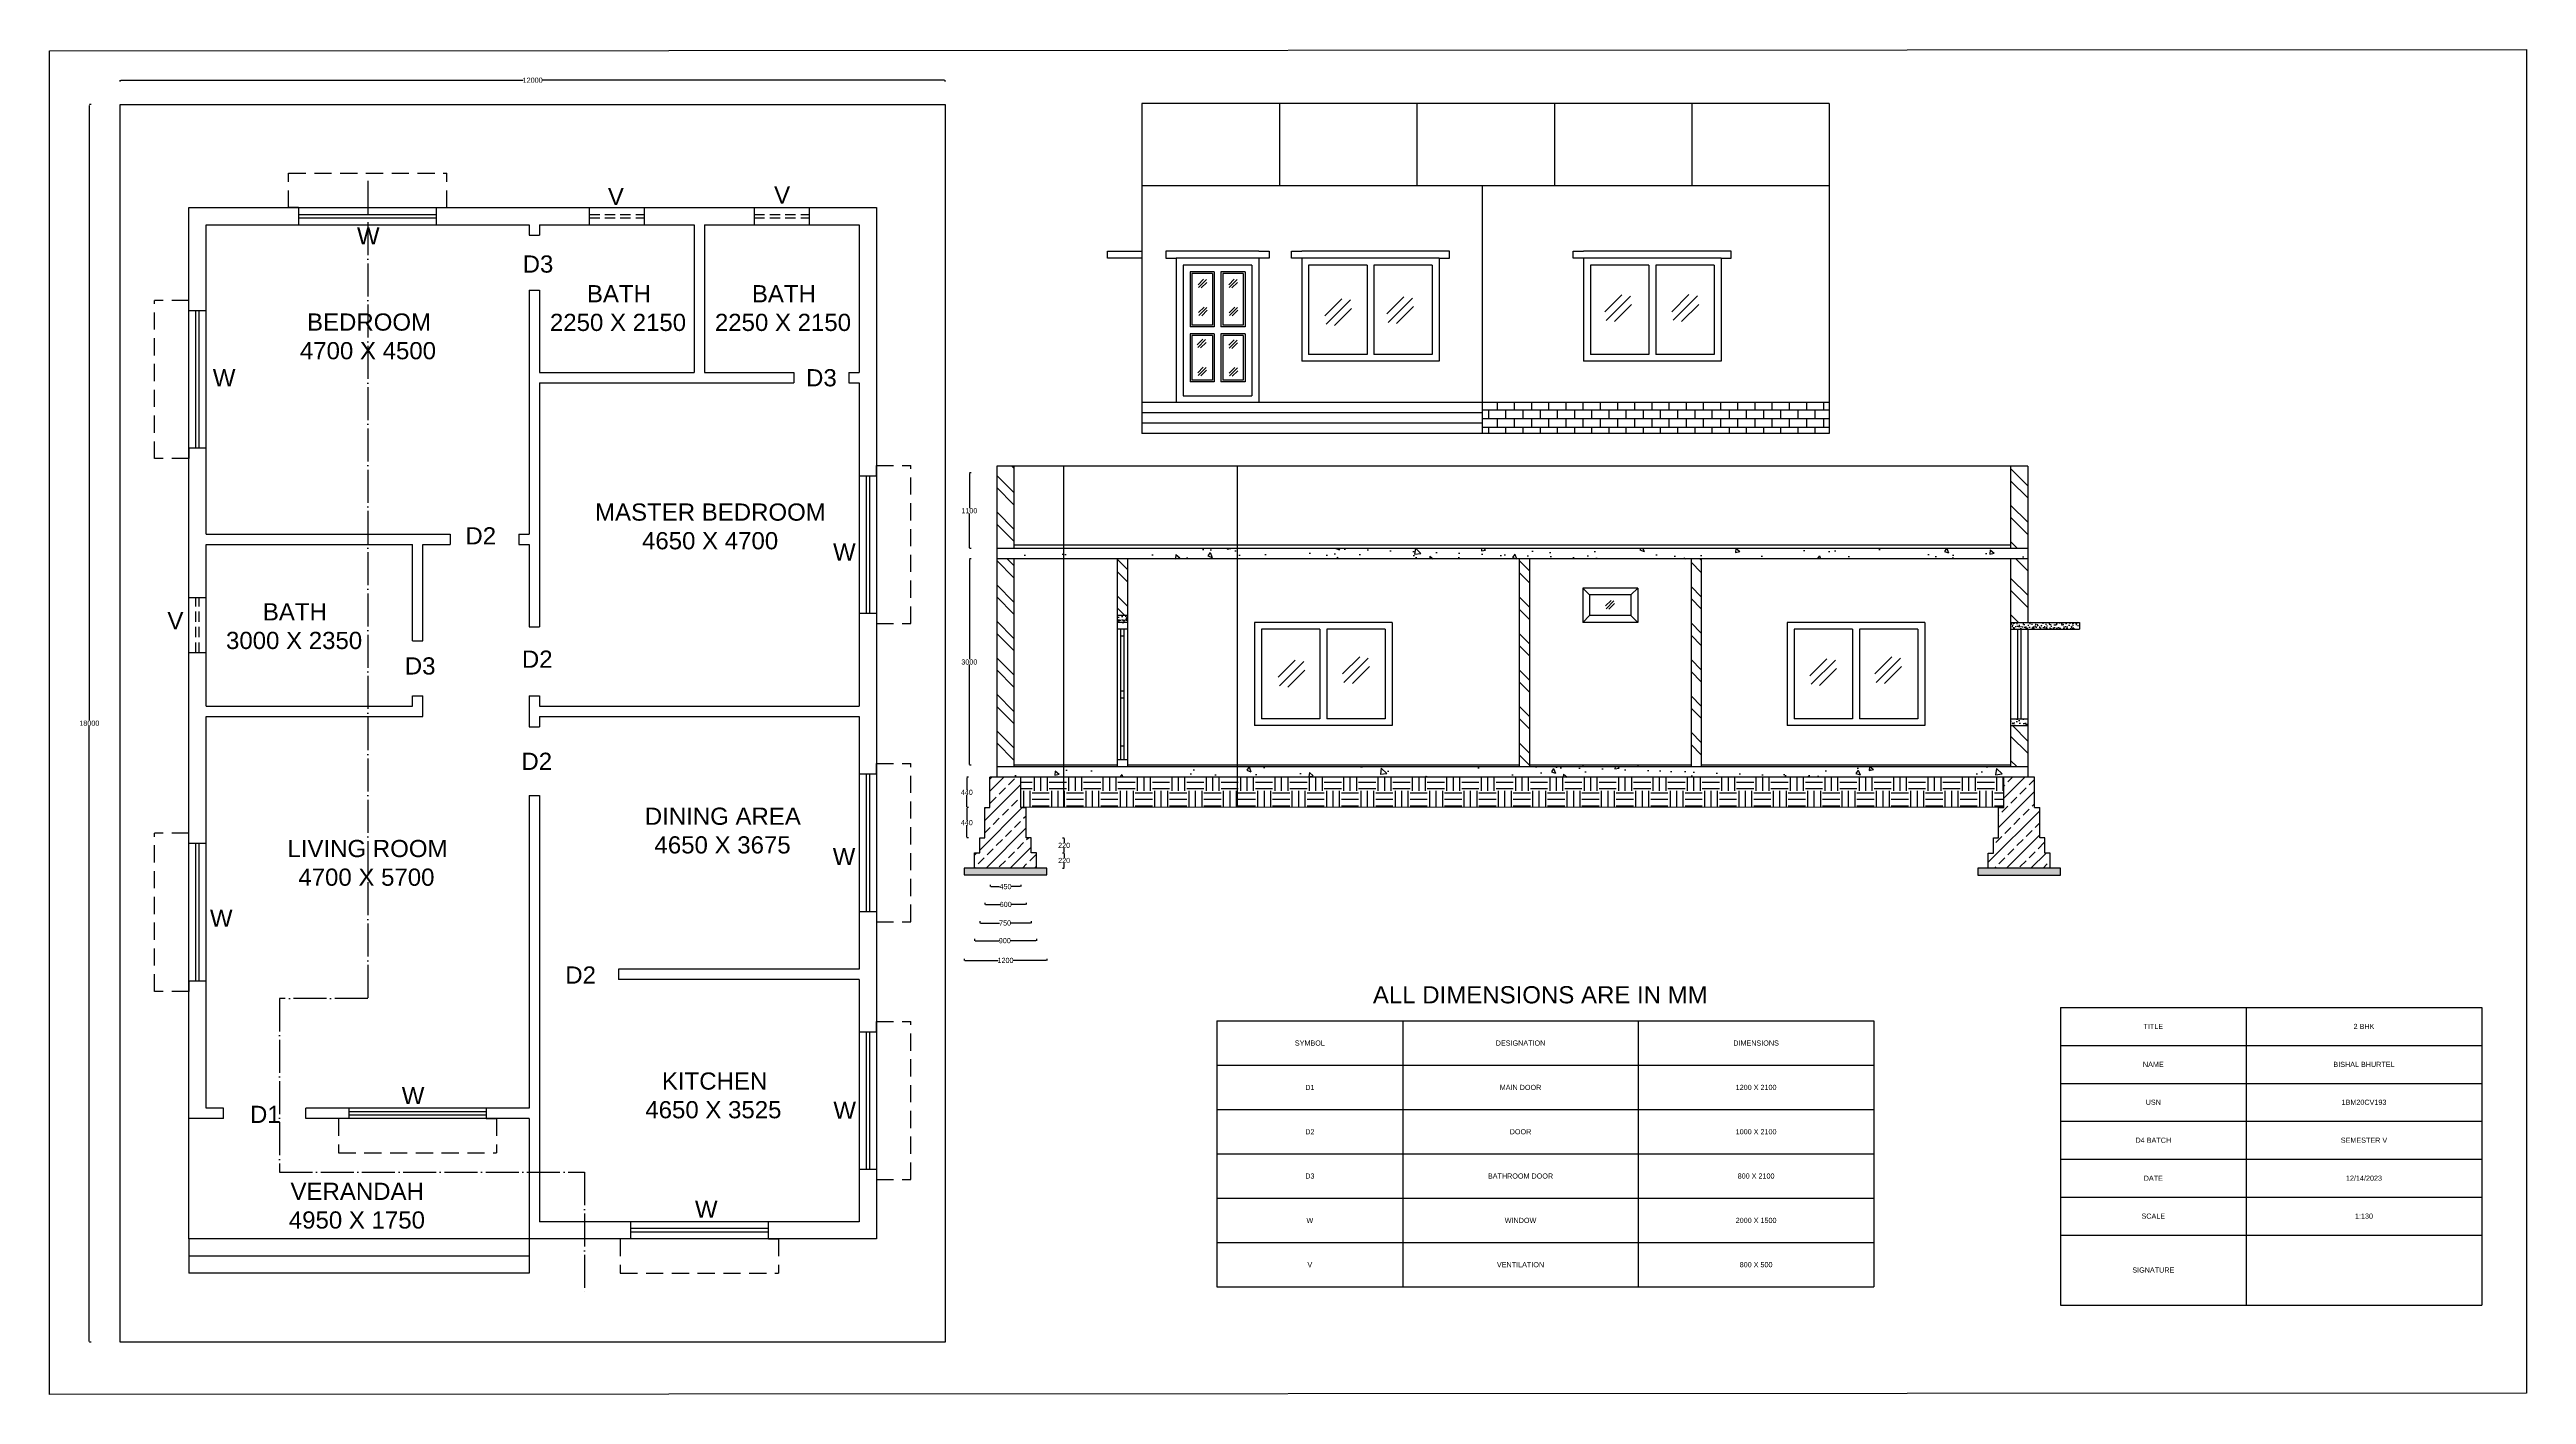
# Model space of a CAD drawing. Header units: inches. Extents: x 448145 to 618619, y -64863 to 148507.
# Drawn here: x 511380 to 547415, y 128925 to 148485 of the extents above; entities that cross this region are included whole.
import ezdxf

# ---------------------------------------------------------------- set-up
doc = ezdxf.new("R2010")
doc.units = ezdxf.units.IN
doc.header["$MEASUREMENT"] = 0
doc.linetypes.add('ACAD_ISO04W100', pattern=[30, 24, -3, 0, -3])
doc.linetypes.add('DASHED', pattern=[0.75, 0.5, -0.25])
for name, color, linetype in [('DIM', 251, 'Continuous'), ('HATC', 250, 'Continuous'), ('TEXT', 5, 'Continuous')]:
    doc.layers.add(name, color=color, linetype=linetype)
doc.styles.add('Annotative', font='Arial.ttf', dxfattribs={"height": 75})
doc.styles.get("Standard").update_dxf_attribs({"font": 'Arial.ttf', "height": 75})
doc.dimstyles.new('Annotative', dxfattribs={"dimscale": 0, "dimtxt": 75, "dimasz": 10, "dimexe": 0.18, "dimexo": 0.0625, "dimgap": 0.09, "dimtad": 0, "dimtih": 1, "dimtoh": 1, "dimdec": 0, "dimzin": 0, "dimdsep": 46, "dimtxsty": 'Annotative', "dimcen": 0.09, "dimadec": 0, "dimazin": 0, "dimtfac": 1, "dimtdec": 0, "dimtofl": 0, "dimtmove": 0, "dimatfit": 3, "dimfxl": 0, "dimtolj": 1, "dimtzin": 0, "dimarcsym": 0})
pattern_1 = [(320, (-298294.405, -534745.04), (-9.41282, -107.5890274), [11.25, -123.75]), (265, (-298294.4, -534745.04), (112.82882, 20.8127), [9, -99]), (10.451444, (-298295.19, -534754), (103.415999, -86.776327), [9.561029, -105.171317]), (316.1842, (-298264.4, -534745.04), (-24.827892, -160.0862), [16.875, -185.625]), (6.635635, (-298266.47, -534758.38), (146.11779, -140.199292), [14.341551, -157.757064]), (261.184164, (-298264.4, -534745.04), (146.11779, -140.199292), [13.5, -148.5]), (291, (-298271.905, -534760.04), (-60.3928336, -89.536058), [11.25, -123.75]), (236, (-298271.9, -534760.04), (108.772507, -36.4973), [9, -99]), (341.451445, (-298276.94, -534767.5), (48.379673, -126.033357), [9.561029, -105.171317]), (307.5, (-298294.405, -534745.037), (49.9340781, -1.8239783), [0, -97.8, 0, -100.5, 0, -99.375]), (277.5, (-298294.405, -534745.037), (59.1617568, -39.4604306), [0, -57.3, 0, -95.55, 0, -37.875]), (237.5, (-298294.405, -534711.587), (-3.3832308, -80.0733654), [0, -37.5, 0, -117, 0, -155.25]), (227.5, (-298294.405, -534696.59), (15.0157473, -87.4779254), [0, -48.75, 0, -77.7, 0, -110.25])]
pattern_2 = [(45, (-311044.6, -547793.57), (-176.776695, 176.776695), []), (45, (-310867.82, -547793.57), (-176.776695, 176.776695), [125, -62.5])]

# ---------------------------------------------------------------- blocks, each defined once
blk = doc.blocks.new('*D443')
at = {"layer": 'Defpoints', "color": 0}
for p in [(525063, 137465), (525513, 137465), (525513, 136311)]:
    blk.add_point(p, dxfattribs=at)
at = {"layer": 'DIM', "color": 0, "lineweight": -2}
for p, q in [((525063, 136336), (525063, 136311)), ((525073, 136311), (525203, 136311)), ((525503, 136311), (525372, 136311)), ((525513, 136336), (525513, 136311))]:
    blk.add_line(p, q, dxfattribs=at)
at = {"layer": 'DIM', "color": 0}
for points in [[(525073, 136312), (525073, 136309), (525063, 136311)], [(525503, 136312), (525503, 136309), (525513, 136311)]]:
    blk.add_solid(points, dxfattribs=at)
at = {"layer": 'DIM', "color": 0, "insert": (525288, 136311), "char_height": 75, "attachment_point": 5, "style": 'Annotative'}
blk.add_mtext('\\A1;450', dxfattribs=at)
blk = doc.blocks.new('*D444')
at = {"layer": 'Defpoints', "color": 0}
for p in [(524988, 137025), (525588, 137025), (525588, 136052)]:
    blk.add_point(p, dxfattribs=at)
at = {"layer": 'DIM', "color": 0, "lineweight": -2}
for p, q in [((524988, 136077), (524988, 136052)), ((524998, 136052), (525208, 136052)), ((525578, 136052), (525374, 136052)), ((525588, 136077), (525588, 136052))]:
    blk.add_line(p, q, dxfattribs=at)
at = {"layer": 'DIM', "color": 0}
for points in [[(524998, 136054), (524998, 136051), (524988, 136052)], [(525578, 136054), (525578, 136051), (525588, 136052)]]:
    blk.add_solid(points, dxfattribs=at)
at = {"layer": 'DIM', "color": 0, "insert": (525291, 136052), "char_height": 75, "attachment_point": 5, "style": 'Annotative'}
blk.add_mtext('\\A1;600', dxfattribs=at)
blk = doc.blocks.new('*D445')
at = {"layer": 'Defpoints', "color": 0}
for p in [(524913, 136805), (525663, 136805), (525663, 135782)]:
    blk.add_point(p, dxfattribs=at)
at = {"layer": 'DIM', "color": 0, "lineweight": -2}
for p, q in [((524913, 135807), (524913, 135782)), ((524923, 135782), (525200, 135782)), ((525653, 135782), (525365, 135782)), ((525663, 135807), (525663, 135782))]:
    blk.add_line(p, q, dxfattribs=at)
at = {"layer": 'DIM', "color": 0}
for points in [[(524923, 135784), (524923, 135780), (524913, 135782)], [(525653, 135784), (525653, 135780), (525663, 135782)]]:
    blk.add_solid(points, dxfattribs=at)
at = {"layer": 'DIM', "color": 0, "insert": (525282, 135782), "char_height": 75, "attachment_point": 5, "style": 'Annotative'}
blk.add_mtext('\\A1;750', dxfattribs=at)
blk = doc.blocks.new('*D446')
at = {"layer": 'Defpoints', "color": 0}
for p in [(524838, 136585), (525738, 136585), (525738, 135525)]:
    blk.add_point(p, dxfattribs=at)
at = {"layer": 'DIM', "color": 0, "lineweight": -2}
for p, q in [((524838, 135550), (524838, 135525)), ((524848, 135525), (525195, 135525)), ((525728, 135525), (525361, 135525)), ((525738, 135550), (525738, 135525))]:
    blk.add_line(p, q, dxfattribs=at)
at = {"layer": 'DIM', "color": 0}
for points in [[(524848, 135527), (524848, 135524), (524838, 135525)], [(525728, 135527), (525728, 135524), (525738, 135525)]]:
    blk.add_solid(points, dxfattribs=at)
at = {"layer": 'DIM', "color": 0, "insert": (525278, 135525), "char_height": 75, "attachment_point": 5, "style": 'Annotative'}
blk.add_mtext('\\A1;900', dxfattribs=at)
blk = doc.blocks.new('*D447')
at = {"layer": 'Defpoints', "color": 0}
for p in [(524688, 136485), (525888, 136485), (525888, 135238)]:
    blk.add_point(p, dxfattribs=at)
at = {"layer": 'DIM', "color": 0, "lineweight": -2}
for p, q in [((524688, 135263), (524688, 135237)), ((524698, 135238), (525179, 135238)), ((525878, 135238), (525396, 135238)), ((525888, 135263), (525888, 135237))]:
    blk.add_line(p, q, dxfattribs=at)
at = {"layer": 'DIM', "color": 0}
for points in [[(524698, 135239), (524698, 135236), (524688, 135238)], [(525878, 135239), (525878, 135236), (525888, 135238)]]:
    blk.add_solid(points, dxfattribs=at)
at = {"layer": 'DIM', "color": 0, "insert": (525288, 135238), "char_height": 75, "attachment_point": 5, "style": 'Annotative'}
blk.add_mtext('\\A1;1200', dxfattribs=at)
blk = doc.blocks.new('*D448')
at = {"layer": 'Defpoints', "color": 0, "linetype": 'Continuous'}
for p in [(524762, 141078), (525396, 141078), (525396, 138078)]:
    blk.add_point(p, dxfattribs=at)
at = {"layer": 'DIM', "color": 0, "linetype": 'Continuous', "lineweight": -2}
for p, q in [((524787, 141078), (524762, 141078)), ((524762, 141068), (524762, 139617)), ((524762, 138088), (524762, 139540)), ((524787, 138078), (524762, 138078))]:
    blk.add_line(p, q, dxfattribs=at)
at = {"layer": 'DIM', "color": 0, "linetype": 'Continuous'}
for points in [[(524760, 141068), (524763, 141068), (524762, 141078)], [(524760, 138088), (524763, 138088), (524762, 138078)]]:
    blk.add_solid(points, dxfattribs=at)
at = {"layer": 'DIM', "color": 0, "linetype": 'Continuous', "insert": (524762, 139578), "char_height": 75, "attachment_point": 5, "style": 'Annotative'}
blk.add_mtext('\\A1;3000', dxfattribs=at)
blk = doc.blocks.new('*D449')
at = {"layer": 'Defpoints', "color": 0, "linetype": 'Continuous'}
for p in [(524762, 142328), (525146, 142328), (525146, 141228)]:
    blk.add_point(p, dxfattribs=at)
at = {"layer": 'DIM', "color": 0, "linetype": 'Continuous', "lineweight": -2}
for p, q in [((524787, 142328), (524762, 142328)), ((524762, 142318), (524762, 141817)), ((524762, 141238), (524762, 141740)), ((524787, 141228), (524762, 141228))]:
    blk.add_line(p, q, dxfattribs=at)
at = {"layer": 'DIM', "color": 0, "linetype": 'Continuous'}
for points in [[(524760, 142318), (524763, 142318), (524762, 142328)], [(524760, 141238), (524763, 141238), (524762, 141228)]]:
    blk.add_solid(points, dxfattribs=at)
at = {"layer": 'DIM', "color": 0, "linetype": 'Continuous', "insert": (524762, 141778), "char_height": 75, "attachment_point": 5, "style": 'Annotative'}
blk.add_mtext('\\A1;1100', dxfattribs=at)
blk = doc.blocks.new('*D450')
at = {"layer": 'Defpoints', "color": 0, "linetype": 'Continuous'}
for p in [(525047, 137903), (524725, 137461), (525047, 137461)]:
    blk.add_point(p, dxfattribs=at)
at = {"layer": 'DIM', "color": 0, "linetype": 'Continuous', "lineweight": -2}
for p, q in [((524750, 137903), (524725, 137903)), ((524725, 137893), (524725, 137720)), ((524725, 137471), (524725, 137644)), ((524750, 137461), (524725, 137461))]:
    blk.add_line(p, q, dxfattribs=at)
at = {"layer": 'DIM', "color": 0, "linetype": 'Continuous'}
for points in [[(524723, 137893), (524726, 137893), (524725, 137903)], [(524723, 137471), (524726, 137471), (524725, 137461)]]:
    blk.add_solid(points, dxfattribs=at)
at = {"layer": 'DIM', "color": 0, "linetype": 'Continuous', "insert": (524725, 137682), "char_height": 75, "width": 111.97, "attachment_point": 5, "style": 'Annotative'}
blk.add_mtext('\\A1;440', dxfattribs=at)
blk = doc.blocks.new('*D451')
at = {"layer": 'Defpoints', "color": 0, "linetype": 'Continuous'}
for p in [(524972, 137461), (524725, 137021), (524972, 137021)]:
    blk.add_point(p, dxfattribs=at)
at = {"layer": 'DIM', "color": 0, "linetype": 'Continuous', "lineweight": -2}
for p, q in [((524750, 137461), (524725, 137461)), ((524725, 137451), (524725, 137279)), ((524725, 137031), (524725, 137203)), ((524750, 137021), (524725, 137021))]:
    blk.add_line(p, q, dxfattribs=at)
at = {"layer": 'DIM', "color": 0, "linetype": 'Continuous'}
for points in [[(524723, 137451), (524727, 137451), (524725, 137461)], [(524723, 137031), (524727, 137031), (524725, 137021)]]:
    blk.add_solid(points, dxfattribs=at)
at = {"layer": 'DIM', "color": 0, "linetype": 'Continuous', "insert": (524725, 137241), "char_height": 75, "attachment_point": 5, "style": 'Annotative'}
blk.add_mtext('\\A1;440', dxfattribs=at)
blk = doc.blocks.new('*D452')
at = {"layer": 'Defpoints', "color": 0, "linetype": 'Continuous'}
for p in [(524897, 137021), (524897, 136801), (526141, 136801)]:
    blk.add_point(p, dxfattribs=at)
at = {"layer": 'DIM', "color": 0, "linetype": 'Continuous', "lineweight": -2}
for p, q in [((526116, 137021), (526141, 137021)), ((526141, 137011), (526141, 136949)), ((526116, 136801), (526141, 136801)), ((526141, 136811), (526141, 136873))]:
    blk.add_line(p, q, dxfattribs=at)
at = {"layer": 'DIM', "color": 0, "linetype": 'Continuous'}
for points in [[(526139, 137011), (526142, 137011), (526141, 137021)], [(526139, 136811), (526142, 136811), (526141, 136801)]]:
    blk.add_solid(points, dxfattribs=at)
at = {"layer": 'DIM', "color": 0, "linetype": 'Continuous', "insert": (526141, 136911), "char_height": 75, "attachment_point": 5, "style": 'Annotative'}
blk.add_mtext('\\A1;220', dxfattribs=at)
blk = doc.blocks.new('*D453')
at = {"layer": 'Defpoints', "color": 0, "linetype": 'Continuous'}
for p in [(524822, 136801), (524822, 136581), (526141, 136581)]:
    blk.add_point(p, dxfattribs=at)
at = {"layer": 'DIM', "color": 0, "linetype": 'Continuous', "lineweight": -2}
for p, q in [((526116, 136801), (526141, 136801)), ((526116, 136581), (526141, 136581)), ((526141, 136791), (526141, 136729)), ((526141, 136591), (526141, 136653))]:
    blk.add_line(p, q, dxfattribs=at)
at = {"layer": 'DIM', "color": 0, "linetype": 'Continuous'}
for points in [[(526139, 136791), (526142, 136791), (526141, 136801)], [(526139, 136591), (526142, 136591), (526141, 136581)]]:
    blk.add_solid(points, dxfattribs=at)
at = {"layer": 'DIM', "color": 0, "linetype": 'Continuous', "insert": (526141, 136691), "char_height": 75, "attachment_point": 5, "style": 'Annotative'}
blk.add_mtext('\\A1;220', dxfattribs=at)
blk = doc.blocks.new('*T441')
at = {"layer": 'TEXT', "color": 0, "linetype": 'ByBlock', "lineweight": -2}
for p, q in [((0, 0), (9557, 0)), ((0, 0), (0, -3868)), ((2703, 0), (2703, -3868)), ((6130, 0), (6130, -3868)), ((9557, 0), (9557, -3868)), ((0, -645), (9557, -645)), ((0, -1289), (9557, -1289)), ((0, -1934), (9557, -1934)), ((0, -2578), (9557, -2578)), ((0, -3223), (9557, -3223)), ((0, -3868), (9557, -3868))]:
    blk.add_line(p, q, dxfattribs=at)
at = {"layer": 'TEXT', "color": 0, "char_height": 75, "attachment_point": 5}
for s, insert, width in [('SYMBOL', (1352, -322), 2703.29), ('DESIGNATION', (4417, -322), 3426.83), ('DIMENSIONS', (7844, -322), 3426.77), ('D1', (1352, -967), 2703.29), ('MAIN DOOR', (4417, -967), 3426.83), ('1200 X 2100', (7844, -967), 3426.77), ('D2', (1352, -1612), 2703.29), ('DOOR', (4417, -1612), 3426.83), ('1000 X 2100', (7844, -1612), 3426.77), ('D3', (1352, -2256), 2703.29), ('BATHROOM DOOR', (4417, -2256), 3426.83), ('800 X 2100', (7844, -2256), 3426.77), ('W', (1352, -2901), 2703.29), ('WINDOW', (4417, -2901), 3426.83), ('2000 X 1500', (7844, -2901), 3426.77), ('V ', (1352, -3545), 2703.29), ('VENTILATION', (4417, -3545), 3426.83), ('800 X 500', (7844, -3545), 3426.77)]:
    blk.add_mtext(s, dxfattribs=dict(at, insert=insert, width=width))
blk = doc.blocks.new('*D454')
at = {"layer": 'Defpoints', "color": 0, "linetype": 'DASHED'}
for p in [(524409, 148039), (512409, 147687), (524409, 147687)]:
    blk.add_point(p, dxfattribs=at)
at = {"layer": 'HATC', "color": 0, "linetype": 'DASHED', "lineweight": -2}
for p, q in [((512409, 148014), (512409, 148040)), ((512419, 148039), (518271, 148039)), ((524399, 148039), (518547, 148039)), ((524409, 148014), (524409, 148040))]:
    blk.add_line(p, q, dxfattribs=at)
at = {"layer": 'HATC', "color": 0, "linetype": 'DASHED'}
for points in [[(512419, 148041), (512419, 148038), (512409, 148039)], [(524399, 148041), (524399, 148038), (524409, 148039)]]:
    blk.add_solid(points, dxfattribs=at)
at = {"layer": 'HATC', "color": 0, "linetype": 'DASHED', "insert": (518409, 148039), "char_height": 75, "attachment_point": 5, "style": 'Annotative'}
blk.add_mtext('\\A1;12000', dxfattribs=at)
blk = doc.blocks.new('*D455')
at = {"layer": 'Defpoints', "color": 0, "linetype": 'DASHED'}
for p in [(511959, 147687), (512409, 147687), (512409, 129687)]:
    blk.add_point(p, dxfattribs=at)
at = {"layer": 'HATC', "color": 0, "linetype": 'DASHED', "lineweight": -2}
for p, q in [((511984, 147687), (511959, 147687)), ((511959, 147677), (511959, 138726)), ((511959, 129697), (511959, 138649)), ((511984, 129687), (511959, 129687))]:
    blk.add_line(p, q, dxfattribs=at)
at = {"layer": 'HATC', "color": 0, "linetype": 'DASHED'}
for points in [[(511958, 147677), (511961, 147677), (511959, 147687)], [(511958, 129697), (511961, 129697), (511959, 129687)]]:
    blk.add_solid(points, dxfattribs=at)
at = {"layer": 'HATC', "color": 0, "linetype": 'DASHED', "insert": (511959, 138687), "char_height": 75, "attachment_point": 5, "style": 'Annotative'}
blk.add_mtext('\\A1;18000', dxfattribs=at)
blk = doc.blocks.new('*T442')
at = {"layer": 'TEXT', "color": 0, "linetype": 'ByBlock', "lineweight": -2}
for p, q in [((0, 0), (6130, 0)), ((0, 0), (0, -4328)), ((2703, 0), (2703, -4328)), ((6130, 0), (6130, -4328)), ((0, -552), (6130, -552)), ((0, -1104), (6130, -1104)), ((0, -1655), (6130, -1655)), ((0, -2207), (6130, -2207)), ((0, -2759), (6130, -2759)), ((0, -3311), (6130, -3311)), ((0, -4328), (6130, -4328))]:
    blk.add_line(p, q, dxfattribs=at)
at = {"layer": 'TEXT', "color": 0, "char_height": 75, "attachment_point": 5}
for s, insert, width in [('TITLE', (1352, -276), 2703.35), ('2 BHK', (4417, -276), 3426.77), ('NAME', (1352, -828), 2703.35), ('BISHAL BHURTEL', (4417, -828), 3426.77), ('USN', (1352, -1379), 2703.35), ('1BM20CV193', (4417, -1379), 3426.77), ('D4 BATCH', (1352, -1931), 2703.35), ('SEMESTER V', (4417, -1931), 3426.77), ('DATE ', (1352, -2483), 2703.35), ('12/14/2023', (4417, -2483), 3426.77), ('SCALE', (1352, -3035), 2703.35), ('1:130', (4417, -3035), 3426.77), ('SIGNATURE', (1352, -3819), 2703.35)]:
    blk.add_mtext(s, dxfattribs=dict(at, insert=insert, width=width))

msp = doc.modelspace()

# ---------------------------------------------------------------- hatches: boundary and pattern name
at = {"linetype": 'Continuous'}
h = msp.add_hatch(dxfattribs=at)
h.set_pattern_fill('BRICK', color=256, scale=500)
h.set_pattern_definition([(0, (-297181.12, -528379.79), (0, 125), []), (90, (-297181.12, -528379.8), (-250, 2e-14), [125, -125]), (90, (-297056.12, -528379.8), (-250, 2e-14), [-125, 125])])
h.paths.add_polyline_path([(537272.518, 143350.941), (532222.518, 143350.941), (532222.518, 142900.941), (537272.518, 142900.941)])
at = {"layer": 'HATC', "linetype": 'Continuous'}
h = msp.add_hatch(dxfattribs=at)
h.set_pattern_fill('ANSI32', color=256, scale=1000, angle=-90)
h.set_pattern_definition([(315, (-311044.6, -547793.57), (265.16504, 265.16504), []), (315, (-311044.6, -547970.35), (265.16504, 265.16504), [])])
h.paths.add_polyline_path([(540161.042, 142428.139), (539911.042, 142428.139), (539911.042, 141228.139), (540161.042, 141228.139)])
h.paths.add_polyline_path([(539911.042, 140153.139), (540161.042, 140153.139), (540161.042, 141078.139), (539911.042, 141078.139)])
h.paths.add_polyline_path([(539911.042, 138053.139), (540161.042, 138053.139), (540161.042, 138653.139), (539911.042, 138653.139)])
h.paths.add_polyline_path([(535261.042, 138053.139), (535411.042, 138053.139), (535411.042, 141078.139), (535261.042, 141078.139)])
h.paths.add_polyline_path([(532911.042, 141078.139), (532761.042, 141078.139), (532761.042, 138053.139), (532911.042, 138053.139)])
h.paths.add_polyline_path([(525161.042, 138053.139), (525411.042, 138053.139), (525411.042, 141078.139), (525161.042, 141078.139)])
h.paths.add_polyline_path([(525161.042, 141228.139), (525411.042, 141228.139), (525411.042, 142428.139), (525161.042, 142428.139)])
h.paths.add_polyline_path([(526911.042, 140253.139), (527061.042, 140253.139), (527061.042, 141078.139), (526911.042, 141078.139)])
h = msp.add_hatch(dxfattribs=at)
h.set_pattern_fill('AR-CONC', color=256, scale=100, angle=-90)
h.set_pattern_definition([(320, (-311044.6, -547793.57), (-62.75213, -717.26018), [75, -825]), (265, (-311044.6, -547793.6), (752.19213, 138.75133), [60, -660]), (10.451444, (-311049.8, -547853.34), (689.44, -578.50885), [63.7402, -701.1421]), (316.1842, (-310844.6, -547793.6), (-165.5193, -1067.2413), [112.5, -1237.5]), (6.63564, (-310858.4, -547882.5), (974.1186, -934.6619), [95.6103, -1051.7138]), (261.18416, (-310844.6, -547793.6), (974.1186, -934.662), [90, -990]), (291, (-310894.6, -547893.57), (-402.6189, -596.90705), [75, -825]), (236, (-310894.6, -547893.6), (725.15005, -243.31533), [60, -660]), (341.451445, (-310928.14, -547943.3), (322.53115, -840.22238), [63.7402, -701.1421]), (307.5, (-311044.6, -547793.57), (332.893854, -12.159855), [0, -652, 0, -670, 0, -662.5]), (277.5, (-311044.6, -547793.57), (394.41171, -263.06954), [0, -382, 0, -637, 0, -252.5]), (237.5, (-311044.6, -547570.57), (-22.55487, -533.822436), [0, -250, 0, -780, 0, -1035]), (227.5, (-311044.6, -547470.57), (100.10498, -583.18617), [0, -325, 0, -518, 0, -735])])
h.paths.add_polyline_path([(540161.042, 141078.139), (540161.042, 141228.139), (525161.042, 141228.139), (525161.042, 141078.139)])
h.paths.add_polyline_path([(525161.042, 138053.139), (525161.042, 137903.139), (540161.042, 137903.139), (540161.042, 138053.139)])
h = msp.add_hatch(dxfattribs=at)
h.set_pattern_fill('AR-CONC', color=256, scale=15, angle=-90)
h.set_pattern_definition(pattern_1)
h.paths.add_polyline_path([(527061.042, 140253.139), (526911.042, 140253.139), (526911.042, 140153.139), (527061.042, 140153.139)])
h = msp.add_hatch(dxfattribs=at)
h.set_pattern_fill('AR-CONC', color=256, scale=15, angle=-90)
h.set_pattern_definition(pattern_1)
h.paths.add_polyline_path([(539911.042, 140153.139), (539911.042, 140053.139), (540832.262, 140053.139), (540911.042, 140128.423), (540911.042, 140153.139)])
h = msp.add_hatch(dxfattribs=at)
h.set_pattern_fill('AR-CONC', color=256, scale=25, angle=-90)
h.set_pattern_definition([(320, (-298294.4, -534745.04), (-15.688034, -179.315046), [18.75, -206.25]), (265, (-298294.4, -534745.04), (188.048033, 34.687833), [15, -165]), (10.451444, (-298295.71, -534759.98), (172.359998, -144.627212), [15.935048, -175.285528]), (316.1842, (-298244.4, -534745.04), (-41.37982, -266.810333), [28.125, -309.375]), (6.635635, (-298247.85, -534767.27), (243.52965, -233.665486), [23.902586, -262.92844]), (261.184164, (-298244.4, -534745.04), (243.52965, -233.665486), [22.5, -247.5]), (291, (-298256.9, -534770.04), (-100.654723, -149.226763), [18.75, -206.25]), (236, (-298256.9, -534770.04), (181.28751, -60.828833), [15, -165]), (341.451445, (-298265.3, -534782.47), (80.632788, -210.055594), [15.935047, -175.285528]), (307.5, (-298294.405, -534745.04), (83.2234635, -3.039964), [0, -163, 0, -167.5, 0, -165.625]), (277.5, (-298294.405, -534745.04), (98.602928, -65.767384), [0, -95.5, 0, -159.25, 0, -63.125]), (237.5, (-298294.405, -534689.29), (-5.638718, -133.455609), [0, -62.5, 0, -195, 0, -258.75]), (227.5, (-298294.4, -534664.29), (25.026246, -145.796542), [0, -81.25, 0, -129.5, 0, -183.75])])
h.paths.add_polyline_path([(540161.042, 138753.139), (539911.042, 138753.139), (539911.042, 138653.139), (540161.042, 138653.139)])
at = {"layer": 'HATC'}
h = msp.add_hatch(dxfattribs=at)
h.set_pattern_fill('ANSI33', color=256, scale=1000)
h.set_pattern_definition(pattern_2)
h.paths.add_polyline_path([(525062.209, 137461.031), (524987.209, 137461.031), (524987.209, 137021.031), (524912.209, 137021.031), (524912.209, 136801.031), (524837.209, 136801.031), (524837.209, 136581.031), (525737.209, 136581.031), (525737.209, 136801.032), (525662.209, 136801.032), (525662.209, 137021.032), (525587.209, 137021.032), (525587.209, 137461.032), (525512.209, 137461.032), (525512.209, 137901.032), (525062.209, 137901.032), (525062.209, 137901.031)])
at = {"layer": 'HATC', "linetype": 'Continuous'}
h = msp.add_hatch(dxfattribs=at)
h.set_pattern_fill('EARTH', color=256, scale=1000, angle=-90)
h.set_pattern_definition([(270, (-311044.6, -547793.57), (250, -250), [250, -250]), (270, (-310950.84, -547793.57), (250, -250), [250, -250]), (270, (-310857.1, -547793.57), (250, -250), [250, -250]), (0, (-310825.84, -547824.82), (250, 250), [250, -250]), (0, (-310825.84, -547918.57), (250, 250), [250, -250]), (0, (-310825.84, -548012.32), (250, 250), [250, -250])])
h.paths.add_polyline_path([(525512.209, 137903.139), (525512.209, 137464.726), (539809.644, 137459.848), (539809.644, 137903.139)])
at = {"layer": 'HATC'}
h = msp.add_hatch(dxfattribs=at)
h.set_pattern_fill('ANSI33', color=256, scale=1000)
h.set_pattern_definition(pattern_2)
h.paths.add_polyline_path([(539809.644, 137459.848), (539734.644, 137459.848), (539734.644, 137019.848), (539659.644, 137019.848), (539659.644, 136799.848), (539584.644, 136799.848), (539584.644, 136579.848), (540484.644, 136579.848), (540484.644, 136799.849), (540409.644, 136799.849), (540409.644, 137019.849), (540334.644, 137019.849), (540334.644, 137459.849), (540259.644, 137459.849), (540259.644, 137899.849), (539809.644, 137899.849), (539809.644, 137899.848)])
at = {"layer": 'HATC', "linetype": 'Continuous'}
h = msp.add_hatch(dxfattribs=at)
h.set_pattern_fill('AR-CONC', color=256, scale=25, angle=-90)
h.set_pattern_definition([(320, (-298294.4, -534745.04), (-15.688034, -179.315046), [18.75, -206.25]), (265, (-298294.4, -534745.04), (188.048033, 34.687833), [15, -165]), (10.451444, (-298295.71, -534759.98), (172.359998, -144.627212), [15.935048, -175.285528]), (316.1842, (-298244.4, -534745.04), (-41.37982, -266.810333), [28.125, -309.375]), (6.635635, (-298247.85, -534767.27), (243.52965, -233.665486), [23.902586, -262.92844]), (261.184164, (-298244.4, -534745.04), (243.52965, -233.665486), [22.5, -247.5]), (291, (-298256.9, -534770.04), (-100.654723, -149.226763), [18.75, -206.25]), (236, (-298256.9, -534770.04), (181.28751, -60.828833), [15, -165]), (341.451445, (-298265.3, -534782.47), (80.632788, -210.055594), [15.935047, -175.285528]), (307.5, (-298294.405, -534745.04), (83.2234635, -3.039964), [0, -163, 0, -167.5, 0, -165.625]), (277.5, (-298294.405, -534745.04), (98.602928, -65.767384), [0, -95.5, 0, -159.25, 0, -63.125]), (237.5, (-298294.405, -534689.29), (-5.638718, -133.455609), [0, -62.5, 0, -195, 0, -258.75]), (227.5, (-298294.4, -534664.29), (25.026246, -145.796542), [0, -81.25, 0, -129.5, 0, -183.75])])
h.paths.add_polyline_path([(539434.644, 136579.848), (539434.644, 136479.848), (540634.644, 136479.848), (540634.644, 136579.848)])
h.paths.add_polyline_path([(525887.209, 136481.031), (525887.209, 136581.031), (524687.209, 136581.031), (524687.209, 136481.031)])

# ---------------------------------------------------------------- linework, layer by layer
for p, q in [((512409.049, 147687.165), (524409.049, 147687.165)), ((512409.049, 129687.165), (512409.049, 147687.165)), ((524409.049, 147687.165), (524409.049, 129687.165)), ((537272.518, 147700.941), (527272.518, 147700.941)), ((537272.518, 146500.941), (527272.518, 146500.941)), ((513409.049, 146187.165), (523409.049, 146187.165)), ((513409.049, 131187.165), (513409.049, 146187.165)), ((515009.049, 145937.165), (515009.049, 146187.165)), ((515009.049, 146087.165), (517009.049, 146087.165)), ((515009.049, 146037.165), (517009.049, 146037.165)), ((517009.049, 145937.165), (517009.049, 146187.165)), ((519234.049, 145937.165), (519234.049, 146187.165)), ((520034.049, 145937.165), (520034.049, 146187.165)), ((521634.049, 145937.165), (521634.049, 146187.165)), ((522434.049, 145937.165), (522434.049, 146187.165)), ((523409.049, 146187.165), (523409.049, 131187.165)), ((513659.049, 145937.165), (518359.049, 145937.165)), ((513659.049, 141437.165), (513659.049, 145937.165)), ((518359.049, 145937.165), (518359.049, 145787.165)), ((518359.049, 145787.165), (518509.049, 145787.165)), ((518509.049, 145937.165), (520759.049, 145937.165)), ((518509.049, 145937.165), (518509.049, 145787.165)), ((520759.049, 145937.165), (520759.049, 143787.165)), ((520909.049, 145937.165), (523159.049, 145937.165)), ((520909.049, 145937.165), (520909.049, 143787.165)), ((523159.049, 145937.165), (523159.049, 143787.165)), ((528972.518, 145550.941), (527772.518, 145550.941)), ((528972.518, 145450.941), (527772.518, 145450.941)), ((528872.518, 145350.941), (527872.518, 145350.941)), ((528872.518, 145350.941), (527872.518, 145350.941)), ((528322.518, 145250.941), (527972.518, 145250.941)), ((528297.518, 145225.941), (527997.518, 145225.941)), ((528772.518, 145250.941), (528422.518, 145250.941)), ((528747.518, 145225.941), (528447.518, 145225.941)), ((535697.518, 145450.941), (533697.518, 145450.941)), ((534647.518, 145350.941), (533797.518, 145350.941)), ((535597.518, 145350.941), (534747.518, 145350.941)), ((518359.049, 144987.165), (518509.049, 144987.165)), ((518359.049, 144987.165), (518359.049, 141437.165)), ((518509.049, 144987.165), (518509.049, 143787.165)), ((513659.049, 144687.165), (513409.049, 144687.165)), ((513509.049, 142687.165), (513509.049, 144687.165)), ((513559.049, 142687.165), (513559.049, 144687.165)), ((528322.518, 144450.941), (527972.518, 144450.941)), ((528322.518, 144350.941), (527972.518, 144350.941)), ((528297.518, 144475.941), (527997.518, 144475.941)), ((528297.518, 144325.941), (527997.518, 144325.941)), ((528772.518, 144450.941), (528422.518, 144450.941)), ((528772.518, 144350.941), (528422.518, 144350.941)), ((528747.518, 144475.941), (528447.518, 144475.941)), ((528747.518, 144325.941), (528447.518, 144325.941)), ((518509.049, 143787.165), (520759.049, 143787.165)), ((520909.049, 143787.165), (522209.049, 143787.165)), ((522209.049, 143787.165), (522209.049, 143637.165)), ((523009.049, 143787.165), (523159.049, 143787.165)), ((523009.049, 143787.165), (523009.049, 143637.165)), ((531597.518, 143950.941), (529597.518, 143950.941)), ((530547.518, 144050.941), (529697.518, 144050.941)), ((531497.518, 144050.941), (530647.518, 144050.941)), ((535697.518, 143950.941), (533697.518, 143950.941)), ((534647.518, 144050.941), (533797.518, 144050.941)), ((535597.518, 144050.941), (534747.518, 144050.941)), ((518509.049, 143637.165), (522209.049, 143637.165)), ((518509.049, 143637.165), (518509.049, 140087.165)), ((523009.049, 143637.165), (523159.049, 143637.165)), ((523159.049, 143637.165), (523159.049, 138937.165)), ((528322.518, 143650.941), (527972.518, 143650.941)), ((528297.518, 143675.941), (527997.518, 143675.941)), ((528772.518, 143650.941), (528422.518, 143650.941)), ((528747.518, 143675.941), (528447.518, 143675.941)), ((537272.518, 143350.941), (527272.518, 143350.941)), ((532222.518, 143200.941), (527272.518, 143200.941)), ((532222.518, 143050.941), (527272.518, 143050.941)), ((537272.518, 142900.941), (527272.518, 142900.941)), ((513659.049, 142687.165), (513409.049, 142687.165)), ((540161.042, 142428.139), (525161.042, 142428.139)), ((523159.049, 142287.165), (523409.049, 142287.165)), ((523259.049, 142287.165), (523259.049, 140287.165)), ((523309.049, 142287.165), (523309.049, 140287.165)), ((513659.049, 141437.165), (517209.049, 141437.165)), ((513659.049, 141287.165), (516659.049, 141287.165)), ((513659.049, 138937.165), (513659.049, 141287.165)), ((516659.049, 139887.165), (516659.049, 141287.165)), ((516809.049, 141287.165), (517209.049, 141287.165)), ((516809.049, 139887.165), (516809.049, 141287.165)), ((517209.049, 141437.165), (517209.049, 141287.165)), ((518209.049, 141437.165), (518359.049, 141437.165)), ((518209.049, 141437.165), (518209.049, 141287.165)), ((518209.049, 141287.165), (518359.049, 141287.165)), ((518359.049, 141287.165), (518359.049, 140087.165)), ((539911.042, 141278.139), (525411.042, 141278.139)), ((540161.042, 141228.139), (525161.042, 141228.139)), ((540161.042, 141078.139), (525161.042, 141078.139)), ((513659.049, 140512.165), (513409.049, 140512.165)), ((523159.049, 140287.165), (523409.049, 140287.165)), ((516659.049, 139887.165), (516809.049, 139887.165)), ((518359.049, 140087.165), (518509.049, 140087.165)), ((530911.042, 140153.139), (528911.042, 140153.139)), ((529861.042, 140053.139), (529011.042, 140053.139)), ((530811.042, 140053.139), (529961.042, 140053.139)), ((538661.042, 140153.139), (536661.042, 140153.139)), ((537611.042, 140053.139), (536761.042, 140053.139)), ((538561.042, 140053.139), (537711.042, 140053.139)), ((513659.049, 139712.165), (513409.049, 139712.165)), ((513659.049, 138937.165), (516659.049, 138937.165)), ((513659.049, 138787.165), (516809.049, 138787.165)), ((513659.049, 133087.165), (513659.049, 138787.165)), ((516659.049, 139087.165), (516809.049, 139087.165)), ((516659.049, 138937.165), (516659.049, 139087.165)), ((516809.049, 138787.165), (516809.049, 139087.165)), ((518359.049, 139087.165), (518509.049, 139087.165)), ((518359.049, 139087.165), (518359.049, 138787.165)), ((518359.049, 138787.165), (518359.049, 138637.165)), ((518509.049, 139087.165), (518509.049, 138937.165)), ((518509.049, 138937.165), (523159.049, 138937.165)), ((518509.049, 138787.165), (523159.049, 138787.165)), ((518509.049, 138787.165), (518509.049, 138637.165)), ((523159.049, 138787.165), (523159.049, 135112.165)), ((529861.042, 138753.139), (529011.042, 138753.139)), ((530811.042, 138753.139), (529961.042, 138753.139)), ((537611.042, 138753.139), (536761.042, 138753.139)), ((538561.042, 138753.139), (537711.042, 138753.139)), ((518359.049, 138637.165), (518509.049, 138637.165)), ((530911.042, 138653.139), (528911.042, 138653.139)), ((538661.042, 138653.139), (536661.042, 138653.139)), ((540161.042, 138053.139), (525161.042, 138053.139)), ((526911.042, 138078.139), (525411.042, 138078.139)), ((532761.042, 138078.139), (527061.042, 138078.139)), ((535261.042, 138078.139), (532911.042, 138078.139)), ((539911.042, 138078.139), (535411.042, 138078.139)), ((523159.049, 137949.665), (523409.049, 137949.665)), ((523259.049, 137949.665), (523259.049, 135949.665)), ((523309.049, 137949.665), (523309.049, 135949.665)), ((540259.644, 137903.139), (525062.209, 137903.139)), ((525062.209, 137461.031), (525062.209, 137903.139)), ((525512.209, 137461.032), (525512.209, 137903.139)), ((539809.644, 137459.848), (539809.644, 137903.139)), ((540259.644, 137459.849), (540259.644, 137903.139)), ((518359.049, 137637.165), (518509.049, 137637.165)), ((518359.049, 137637.165), (518359.049, 133087.165)), ((518509.049, 137637.165), (518509.049, 131437.165)), ((524987.209, 137021.031), (524987.209, 137461.031)), ((539809.644, 137459.848), (525512.732, 137464.726)), ((525587.209, 137021.032), (525587.209, 137461.032)), ((539734.644, 137019.848), (539734.644, 137459.848)), ((540334.644, 137019.849), (540334.644, 137459.849)), ((513659.049, 136937.165), (513409.049, 136937.165)), ((513509.049, 134937.165), (513509.049, 136937.165)), ((513559.049, 134937.165), (513559.049, 136937.165)), ((524912.209, 136801.031), (524912.209, 137021.031)), ((524912.209, 137021.031), (524987.209, 137021.031)), ((525662.209, 137021.032), (525587.209, 137021.032)), ((525662.209, 136801.032), (525662.209, 137021.032)), ((539659.644, 136799.848), (539659.644, 137019.848)), ((539659.644, 137019.848), (539734.644, 137019.848)), ((540409.644, 137019.849), (540334.644, 137019.849)), ((540409.644, 136799.849), (540409.644, 137019.849)), ((525887.209, 136581.031), (524687.209, 136581.031)), ((524837.209, 136581.031), (524837.209, 136801.031)), ((524837.209, 136801.031), (524912.209, 136801.031)), ((525737.209, 136801.032), (525662.209, 136801.032)), ((525737.209, 136581.031), (525737.209, 136801.032)), ((525887.209, 136481.031), (525887.209, 136581.031)), ((540634.644, 136579.848), (539434.644, 136579.848)), ((539584.644, 136579.848), (539584.644, 136799.848)), ((539584.644, 136799.848), (539659.644, 136799.848)), ((540484.644, 136799.849), (540409.644, 136799.849)), ((540484.644, 136579.848), (540484.644, 136799.849)), ((540634.644, 136479.848), (540634.644, 136579.848)), ((524687.209, 136481.031), (525887.209, 136481.031)), ((539434.644, 136479.848), (540634.644, 136479.848)), ((523159.049, 135949.665), (523409.049, 135949.665)), ((513659.049, 134937.165), (513409.049, 134937.165)), ((523159.049, 135112.165), (519659.049, 135112.165)), ((519659.049, 135112.165), (519659.049, 134962.165)), ((523159.049, 134962.165), (519659.049, 134962.165)), ((523159.049, 134962.165), (523159.049, 131437.165)), ((523159.049, 134199.665), (523409.049, 134199.665)), ((523259.049, 134199.665), (523259.049, 132199.665)), ((523309.049, 134199.665), (523309.049, 132199.665)), ((513909.049, 133087.165), (513659.049, 133087.165)), ((513909.049, 132937.165), (513909.049, 133087.165)), ((518359.049, 133087.165), (515109.049, 133087.165)), ((515109.049, 132937.165), (515109.049, 133087.165)), ((515734.049, 133087.165), (515734.049, 132937.165)), ((517734.049, 133037.165), (515734.049, 133037.165)), ((517734.049, 132987.165), (515734.049, 132987.165)), ((517734.049, 133087.165), (517734.049, 132937.165)), ((513909.049, 132937.165), (513409.049, 132937.165)), ((518359.049, 132937.165), (515109.049, 132937.165)), ((518359.049, 132937.165), (518359.049, 131187.165)), ((523159.049, 132199.665), (523409.049, 132199.665)), ((523409.049, 131187.165), (513409.049, 131187.165)), ((523159.049, 131437.165), (518509.049, 131437.165)), ((519834.049, 131437.165), (519834.049, 131187.165)), ((521834.049, 131337.165), (519834.049, 131337.165)), ((521834.049, 131287.165), (519834.049, 131287.165)), ((521834.049, 131437.165), (521834.049, 131187.165)), ((518359.049, 130937.165), (513409.049, 130937.165)), ((518359.049, 130687.165), (513409.049, 130687.165)), ((524409.049, 129687.165), (512409.049, 129687.165))]:
    msp.add_line(p, q)
at = {"linetype": 'ByBlock'}
for p, q in [((527272.518, 147700.941), (527272.518, 143350.941)), ((529272.518, 147700.941), (529272.518, 146500.941)), ((531272.518, 147700.941), (531272.518, 146500.941)), ((533272.518, 147700.941), (533272.518, 146500.941)), ((535272.518, 147700.941), (535272.518, 146500.941)), ((537272.518, 147700.941), (537272.518, 143350.941)), ((532222.518, 146500.941), (532222.518, 143350.941)), ((526772.518, 145450.941), (526772.518, 145550.941)), ((526772.518, 145550.941), (527272.518, 145550.941)), ((527272.518, 145450.941), (526772.518, 145450.941)), ((527772.518, 145550.941), (527622.518, 145550.941)), ((527622.518, 145550.941), (527622.518, 145450.941)), ((527622.518, 145450.941), (527772.518, 145450.941)), ((527772.518, 145450.941), (527772.518, 143350.941)), ((527872.518, 145350.941), (527872.518, 143450.941)), ((527972.518, 145250.941), (527972.518, 144450.941)), ((527997.518, 145225.941), (527997.518, 144475.941)), ((528297.518, 145225.941), (528297.518, 144475.941)), ((528322.518, 145250.941), (528322.518, 144450.941)), ((528422.518, 145250.941), (528422.518, 144450.941)), ((528447.518, 145225.941), (528447.518, 144475.941)), ((528747.518, 145225.941), (528747.518, 144475.941)), ((528772.518, 145250.941), (528772.518, 144450.941)), ((528872.518, 145350.941), (528872.518, 143450.941)), ((528972.518, 145550.941), (529122.518, 145550.941)), ((528972.518, 145450.941), (528972.518, 143350.941)), ((529122.518, 145450.941), (528972.518, 145450.941)), ((529122.518, 145550.941), (529122.518, 145450.941)), ((529447.518, 145450.941), (529447.518, 145550.941)), ((529447.518, 145550.941), (529597.518, 145550.941)), ((529597.518, 145450.941), (529447.518, 145450.941)), ((531597.518, 145550.941), (529597.518, 145550.941)), ((531597.518, 145450.941), (529597.518, 145450.941)), ((529597.518, 145450.941), (529597.518, 143950.941)), ((530547.518, 145350.941), (529697.518, 145350.941)), ((529697.518, 145350.941), (529697.518, 144050.941)), ((530547.518, 145350.941), (530547.518, 144050.941)), ((531497.518, 145350.941), (530647.518, 145350.941)), ((530647.518, 145350.941), (530647.518, 144050.941)), ((531497.518, 145350.941), (531497.518, 144050.941)), ((531747.518, 145550.941), (531597.518, 145550.941)), ((531597.518, 145450.941), (531597.518, 143950.941)), ((531597.518, 145450.941), (531747.518, 145450.941)), ((531747.518, 145450.941), (531747.518, 145550.941)), ((533547.518, 145450.941), (533547.518, 145550.941)), ((533547.518, 145550.941), (533697.518, 145550.941)), ((533697.518, 145450.941), (533547.518, 145450.941)), ((535697.518, 145550.941), (533697.518, 145550.941)), ((533697.518, 145450.941), (533697.518, 143950.941)), ((535697.518, 145450.941), (533697.518, 145450.941)), ((533797.518, 145350.941), (533797.518, 144050.941)), ((534647.518, 145350.941), (534647.518, 144050.941)), ((534747.518, 145350.941), (534747.518, 144050.941)), ((535597.518, 145350.941), (535597.518, 144050.941)), ((535847.518, 145550.941), (535697.518, 145550.941)), ((535697.518, 145450.941), (535697.518, 143950.941)), ((535697.518, 145450.941), (535847.518, 145450.941)), ((535847.518, 145450.941), (535847.518, 145550.941)), ((527972.518, 144350.941), (527972.518, 143650.941)), ((527997.518, 144325.941), (527997.518, 143675.941)), ((528297.518, 144325.941), (528297.518, 143675.941)), ((528322.518, 144350.941), (528322.518, 143650.941)), ((528422.518, 144350.941), (528422.518, 143650.941)), ((528447.518, 144325.941), (528447.518, 143675.941)), ((528747.518, 144325.941), (528747.518, 143675.941)), ((528772.518, 144350.941), (528772.518, 143650.941)), ((527272.518, 143350.941), (527272.518, 142900.941)), ((537272.518, 143350.941), (537272.518, 142900.941)), ((528911.042, 140153.139), (528911.042, 138653.139)), ((529011.042, 140053.139), (529011.042, 138753.139)), ((529861.042, 140053.139), (529861.042, 138753.139)), ((529961.042, 140053.139), (529961.042, 138753.139)), ((530811.042, 140053.139), (530811.042, 138753.139)), ((530911.042, 140153.139), (530911.042, 138653.139)), ((536661.042, 140153.139), (536661.042, 138653.139)), ((536761.042, 140053.139), (536761.042, 138753.139)), ((537611.042, 140053.139), (537611.042, 138753.139)), ((537711.042, 140053.139), (537711.042, 138753.139)), ((538561.042, 140053.139), (538561.042, 138753.139)), ((538661.042, 140153.139), (538661.042, 138653.139))]:
    msp.add_line(p, q, dxfattribs=at)
at = {"linetype": 'ACAD_ISO04W100', "ltscale": 20}
for p, q in [((516009.049, 146575.891), (516009.049, 134684.128)), ((516009.049, 134684.128), (514725.231, 134684.128)), ((514725.231, 134684.128), (514725.231, 132155.986)), ((514725.231, 132155.986), (519161.34, 132155.986)), ((519161.34, 132155.986), (519161.34, 130361.085))]:
    msp.add_line(p, q, dxfattribs=at)
at = {"linetype": 'DASHED', "ltscale": 300}
for p, q in [((519234.049, 146087.165), (520034.049, 146087.165)), ((519234.049, 146037.165), (520034.049, 146037.165)), ((521634.049, 146087.165), (522434.049, 146087.165)), ((521634.049, 146037.165), (522434.049, 146037.165)), ((513509.049, 139712.165), (513509.049, 140512.165)), ((513559.049, 139712.165), (513559.049, 140512.165))]:
    msp.add_line(p, q, dxfattribs=at)
at = {"linetype": 'Continuous'}
for p, q in [((528170.293, 145145.727), (528089.478, 145064.912)), ((528210.7, 145139.955), (528095.25, 145024.505)), ((528216.473, 145099.547), (528135.658, 145018.732)), ((528615.638, 145144.496), (528534.823, 145063.681)), ((528656.045, 145138.724), (528540.596, 145023.274)), ((528661.818, 145098.316), (528581.003, 145017.501)), ((530182.005, 144861.247), (529934.518, 144613.759)), ((531084.538, 144888.062), (530837.051, 144640.575)), ((531208.282, 144870.385), (530854.728, 144516.831)), ((534255.165, 144917.956), (534007.678, 144670.469)), ((534378.909, 144900.279), (534025.356, 144546.725)), ((535230.975, 144920.55), (534983.488, 144673.062)), ((535354.719, 144902.872), (535001.165, 144549.319)), ((528176.592, 144740.607), (528095.777, 144659.792)), ((528217, 144734.834), (528101.55, 144619.384)), ((528222.772, 144694.427), (528141.957, 144613.612)), ((528621.937, 144739.376), (528541.122, 144658.561)), ((528662.345, 144733.603), (528546.895, 144618.153)), ((528668.117, 144693.196), (528587.302, 144612.381)), ((530305.749, 144843.569), (529952.195, 144490.016)), ((530323.426, 144719.825), (530075.939, 144472.338)), ((531225.959, 144746.641), (530978.472, 144499.154)), ((534396.587, 144776.535), (534149.099, 144529.048)), ((535372.396, 144779.128), (535124.909, 144531.641)), ((528159.013, 144271.83), (528078.198, 144191.015)), ((528199.42, 144266.058), (528083.97, 144150.608)), ((528205.193, 144225.65), (528124.378, 144144.836)), ((528615.638, 144265.117), (528534.823, 144184.303)), ((528656.045, 144259.345), (528540.596, 144143.895)), ((528661.818, 144218.937), (528581.003, 144138.123)), ((528165.312, 143866.71), (528084.497, 143785.895)), ((528205.72, 143860.937), (528090.27, 143745.487)), ((528211.492, 143820.53), (528130.677, 143739.715)), ((528621.937, 143859.997), (528541.122, 143779.182)), ((528662.345, 143854.224), (528546.895, 143738.774)), ((528668.117, 143813.817), (528587.302, 143733.002)), ((527872.518, 143450.941), (528872.518, 143450.941)), ((532222.518, 143350.941), (532222.518, 142900.941)), ((525161.042, 142428.139), (525161.042, 137903.139)), ((525411.042, 142428.139), (525411.042, 141228.139)), ((526129.863, 142428.139), (526129.816, 137464.515)), ((528658.005, 142428.139), (528657.957, 137463.653)), ((539911.042, 142428.139), (539911.042, 141228.139)), ((540161.042, 142428.139), (540161.042, 140153.139)), ((525411.042, 141078.139), (525411.042, 138053.139)), ((526911.042, 141078.139), (526911.042, 138053.139)), ((527061.042, 141078.139), (527061.042, 138053.139)), ((532761.042, 141078.139), (532761.042, 138053.139)), ((532911.042, 141078.139), (532911.042, 138053.139)), ((535261.042, 141078.139), (535261.042, 138053.139)), ((535411.042, 141078.139), (535411.042, 138053.139)), ((539911.042, 141078.139), (539911.042, 138053.139)), ((533686.042, 140653.139), (533686.042, 140153.139)), ((534486.042, 140653.139), (533686.042, 140653.139)), ((533686.042, 140653.139), (533786.042, 140553.139)), ((533786.042, 140553.139), (533786.042, 140253.139)), ((534386.042, 140553.139), (533786.042, 140553.139)), ((534386.042, 140553.139), (534486.042, 140653.139)), ((534386.042, 140553.139), (534386.042, 140253.139)), ((534486.042, 140653.139), (534486.042, 140153.139)), ((527061.042, 140253.139), (526911.042, 140253.139)), ((533786.042, 140253.139), (533686.042, 140153.139)), ((534386.042, 140253.139), (533786.042, 140253.139)), ((534099.282, 140474.477), (534018.467, 140393.662)), ((534139.69, 140468.705), (534024.24, 140353.255)), ((534145.462, 140428.297), (534064.647, 140347.482)), ((534386.042, 140253.139), (534486.042, 140153.139)), ((527061.042, 140153.139), (526911.042, 140153.139)), ((527061.042, 140153.139), (526911.042, 140153.139)), ((527061.042, 140053.139), (526911.042, 140053.139)), ((526961.042, 140053.139), (526961.042, 138153.139)), ((527011.042, 139953.139), (526961.042, 139953.139)), ((527011.042, 140053.139), (527011.042, 138153.139)), ((534486.042, 140153.139), (533686.042, 140153.139)), ((539911.042, 140153.139), (540911.042, 140153.139)), ((539911.042, 140053.139), (540911.042, 140053.139)), ((540011.042, 140053.139), (540011.042, 138753.139)), ((540061.042, 140053.139), (540061.042, 138753.139)), ((540161.042, 140053.139), (540161.042, 137903.139)), ((540911.042, 140153.139), (540911.042, 140053.139)), ((529502.328, 139602.805), (529254.841, 139355.318)), ((529626.072, 139585.127), (529272.518, 139231.574)), ((529643.75, 139461.384), (529396.262, 139213.896)), ((530440.436, 139652.747), (530192.949, 139405.259)), ((530564.18, 139635.069), (530210.627, 139281.516)), ((530581.858, 139511.325), (530334.37, 139263.838)), ((537238.243, 139624.499), (536990.756, 139377.012)), ((537361.987, 139606.821), (537008.433, 139253.268)), ((537379.664, 139483.078), (537132.177, 139235.59)), ((538182.693, 139652.894), (537935.205, 139405.407)), ((538306.436, 139635.216), (537952.883, 139281.663)), ((538324.114, 139511.473), (538076.627, 139263.985)), ((527011.042, 139153.139), (526961.042, 139153.139)), ((527011.042, 139053.139), (526961.042, 139053.139)), ((539911.042, 138753.139), (540161.042, 138753.139)), ((539911.042, 138653.139), (540161.042, 138653.139)), ((527061.042, 138153.139), (526911.042, 138153.139)), ((527011.042, 138353.139), (526961.042, 138353.139)), ((533686.042, 138078.139), (533686.042, 138053.139)), ((534486.042, 138078.139), (534486.042, 138053.139)), ((524987.209, 137461.031), (525062.209, 137461.031)), ((525512.209, 137461.032), (525587.209, 137461.032)), ((539734.644, 137459.848), (539809.644, 137459.848)), ((540259.644, 137459.849), (540334.644, 137459.849)), ((524687.209, 136581.031), (524687.209, 136481.031)), ((539434.644, 136579.848), (539434.644, 136479.848)), ((513409.049, 131187.165), (513409.049, 130687.165)), ((518359.049, 131187.165), (518359.049, 130687.165))]:
    msp.add_line(p, q, dxfattribs=at)
at = {"layer": 'HATC', "linetype": 'DASHED', "ltscale": 500}
for p, q in [((514859.049, 146187.165), (514859.049, 146687.165)), ((514859.049, 146687.165), (517159.049, 146687.165)), ((517159.049, 146587.165), (517159.049, 146687.165)), ((517159.049, 146187.165), (517159.049, 146587.165)), ((513009.049, 144837.165), (512909.049, 144837.165)), ((512909.049, 142537.165), (512909.049, 144837.165)), ((513409.049, 144837.165), (513009.049, 144837.165)), ((513409.049, 142537.165), (512909.049, 142537.165)), ((523409.049, 142437.165), (523809.049, 142437.165)), ((523809.049, 142437.165), (523909.049, 142437.165)), ((523909.049, 140137.165), (523909.049, 142437.165)), ((523409.049, 140137.165), (523909.049, 140137.165)), ((523409.049, 138099.665), (523809.049, 138099.665)), ((523809.049, 138099.665), (523909.049, 138099.665)), ((523909.049, 135799.665), (523909.049, 138099.665)), ((513009.049, 137087.165), (512909.049, 137087.165)), ((512909.049, 134787.165), (512909.049, 137087.165)), ((513409.049, 137087.165), (513009.049, 137087.165)), ((523409.049, 135799.665), (523909.049, 135799.665)), ((513409.049, 134787.165), (512909.049, 134787.165)), ((523409.049, 134349.665), (523809.049, 134349.665)), ((523809.049, 134349.665), (523909.049, 134349.665)), ((523909.049, 132049.665), (523909.049, 134349.665)), ((515584.049, 132937.165), (515584.049, 132437.165)), ((517884.049, 132937.165), (517884.049, 132537.165)), ((515584.049, 132437.165), (517884.049, 132437.165)), ((517884.049, 132537.165), (517884.049, 132437.165)), ((523409.049, 132049.665), (523909.049, 132049.665)), ((519684.049, 131187.165), (519684.049, 130687.165)), ((521984.049, 131187.165), (521984.049, 130787.165)), ((519684.049, 130687.165), (521984.049, 130687.165)), ((521984.049, 130787.165), (521984.049, 130687.165))]:
    msp.add_line(p, q, dxfattribs=at)
at = {"layer": 'HATC', "linetype": 'DASHED'}
for p, q in [((515009.049, 146187.165), (514859.049, 146187.165)), ((517009.049, 146187.165), (517159.049, 146187.165)), ((513409.049, 144687.165), (513409.049, 144837.165)), ((513409.049, 142687.165), (513409.049, 142537.165)), ((523409.049, 142287.165), (523409.049, 142437.165)), ((523409.049, 140287.165), (523409.049, 140137.165)), ((523409.049, 137949.665), (523409.049, 138099.665)), ((513409.049, 136937.165), (513409.049, 137087.165)), ((523409.049, 135949.665), (523409.049, 135799.665)), ((513409.049, 134937.165), (513409.049, 134787.165)), ((523409.049, 134199.665), (523409.049, 134349.665)), ((515734.049, 132937.165), (515584.049, 132937.165)), ((517734.049, 132937.165), (517884.049, 132937.165)), ((523409.049, 132199.665), (523409.049, 132049.665)), ((519834.049, 131187.165), (519684.049, 131187.165)), ((521834.049, 131187.165), (521984.049, 131187.165))]:
    msp.add_line(p, q, dxfattribs=at)
at = {"layer": 'HATC', "linetype": 'Continuous'}
msp.add_lwpolyline([(511380.344, 148464.952), (547415.276, 148485.377), (547415.276, 128945.836), (511380.344, 128925.41)], close=True, dxfattribs=at)

# ---------------------------------------------------------------- block references
for name, p in [('*T442', (540634.573, 134553.445)), ('*T441', (528363.655, 134357.432))]:
    msp.add_blockref(name, p)

# ---------------------------------------------------------------- texts
at = {"layer": 'TEXT', "linetype": 'Continuous', "char_height": 250, "attachment_point": 1, "style": 'Annotative'}
for s, width, heights, insert in [('{\\W1.474229; }V', 514.78059, [150.32], (519360.259, 146473.415)), ('{\\W1.474229; }V', 514.78059, [150.32], (521778.411, 146493.83)), ('{\\W0.996198; }W', 514.78059, [150.32], (515756.237, 145900.798)), ('{\\W2.266846; }D3', 843.56601, [0], (518043.511, 145491.089)), ('{\\W7.102232; }BATH\\P{\\W1.556538; }2250 X 2150', 2256.02666, [0], (518509.049, 145059.118)), ('{\\W7.102232; }BATH\\P{\\W1.556538; }2250 X 2150', 2256.02666, [0], (520909.049, 145059.118)), ('{\\W2.594323; }BEDROOM\\P{\\W1.526661; }4700 X 4500', 2256.02666, [0], (514874.34, 144647.585)), ('{\\W0.996198; }W', 514.78059, [150.32], (513659.049, 143837.186)), ('{\\W2.266846; }D3', 843.56601, [0], (522166.495, 143837.186)), ('MASTER BEDROOM\\P{\\W7.047399; }4650 X 4700', 3327.4115, [0], (519316.345, 141883.647)), ('{\\W2.280027; }D2', 843.56601, [0], (517209.049, 141538.188)), ('{\\W0.996198; }W', 514.78059, [150.32], (522682.407, 141303.781)), ('{\\W1.474229; }V', 514.78059, [150.32], (512952.347, 140303.689)), ('{\\W7.102232; }BATH\\P{\\W1.579385; }3000 X 2350', 2256.02666, [0], (513794.575, 140433.359)), ('{\\W2.266846; }D3', 843.56601, [0], (516329.139, 139646.141)), ('{\\W2.280027; }D2', 843.56601, [0], (518031.197, 139744.336)), ('{\\W2.280027; }D2', 843.56601, [0], (518024.063, 138258.921)), ('{\\W0.746046; }DINING AREA\\P{\\W2.196837; }4650 X 3675', 2388.8132, [1093.054], (519968.271, 137460.183)), ('{\\W0.405593; }LIVING ROOM\\P{\\W2.038282; }4700 X 5700', 2355.31476, [762.383], (514802.317, 136990.397)), ('{\\W0.996198; }W', 514.78059, [150.32], (522677.595, 136874.765)), ('{\\W0.996198; }W', 514.78059, [150.32], (513617.072, 135976.606)), ('{\\W3.85905; }D2', 1150, [0], (518509.049, 135150.323)), ('{\\W0.147091; }ALL DIMENSIONS ARE IN MM', 4873.02014, [383.519], (530615.192, 134863.058)), ('{\\W0.996198; }W', 514.78059, [150.32], (516407.737, 133397.293)), ('{\\W4.005571; }KITCHEN\\P{\\W1.512601; }4650 X 3525', 2256.02666, [0], (519900.866, 133608.452)), ('{\\W2.515528; }D1', 843.56601, [0], (514052.689, 133123.762)), ('{\\W0.996198; }W', 514.78059, [150.32], (522687.134, 133184.034)), ('{\\W1.777979; }VERANDAH\\P{\\W1.526661; }4950 X 1750', 2256.02666, [0], (514713.46, 132004.728)), ('{\\W0.996198; }W', 514.78059, [150.32], (520673.192, 131744.558))]:
    msp.add_mtext_dynamic_manual_height_columns(s, width=width, gutter_width=1250, heights=heights, dxfattribs=dict(at, insert=insert))

# ---------------------------------------------------------------- dimensions: what is measured, and where the dimension line sits
at = {"layer": 'DIM', "linetype": 'Continuous'}
for base, p1, p2, picture, middle in [((524761.766, 142328.139), (525146.251, 141228.139), (525146.251, 142328.139), '*D449', (524761.766, 141778.139)), ((524761.766, 141078.139), (525396.251, 138078.139), (525396.251, 141078.139), '*D448', (524761.766, 139578.139)), ((526140.827, 136801.031), (524897.418, 137021.031), (524897.418, 136801.031), '*D452', (526140.827, 136911.031)), ((526140.827, 136581.031), (524822.418, 136801.031), (524822.418, 136581.031), '*D453', (526140.827, 136691.031))]:
    dim = msp.add_linear_dim(base=base, p1=p1, p2=p2, angle=90, dimstyle='Annotative', dxfattribs=at)
    dim.commit()
    dim.dimension.update_dxf_attribs({"geometry": picture, "text_midpoint": middle})
dim = msp.add_linear_dim(base=(524724.814, 137461.031), p1=(525047.418, 137903.139), p2=(525047.418, 137461.031), angle=90, text='440', dimstyle='Annotative', dxfattribs=at)
dim.commit()
dim.dimension.update_dxf_attribs({"geometry": '*D450', "text_midpoint": (524724.814, 137682.085)})
dim = msp.add_linear_dim(base=(524724.994, 137021.031), p1=(524972.418, 137461.031), p2=(524972.418, 137021.031), angle=90, dimstyle='Annotative', dxfattribs=at)
dim.commit()
dim.dimension.update_dxf_attribs({"geometry": '*D451', "text_midpoint": (524724.994, 137241.031), "dimtype": 160})
at = {"layer": 'DIM'}
for base, p1, p2, angle, picture, middle in [((525512.734, 136310.758), (525062.732, 137464.725), (525512.732, 137464.726), 0.000116, '*D443', (525287.734, 136310.757)), ((525587.733, 136052.271), (524987.732, 137024.725), (525587.732, 137024.726), 0.000087, '*D444', (525290.664, 136052.271)), ((525662.733, 135781.864), (524912.732, 136804.725), (525662.732, 136804.726), 0.0000696, '*D445', (525282.241, 135781.864))]:
    dim = msp.add_linear_dim(base=base, p1=p1, p2=p2, angle=angle, dimstyle='Annotative', dxfattribs=at)
    dim.commit()
    dim.dimension.update_dxf_attribs({"geometry": picture, "text_midpoint": middle, "dimtype": 161})
for base, p1, p2, picture, middle in [((525737.732, 135525.324), (524837.732, 136584.725), (525737.732, 136584.725), '*D446', (525278.029, 135525.324)), ((525887.732, 135237.584), (524687.732, 136484.725), (525887.732, 136484.725), '*D447', (525287.732, 135237.584))]:
    dim = msp.add_linear_dim(base=base, p1=p1, p2=p2, dimstyle='Annotative', dxfattribs=at)
    dim.commit()
    dim.dimension.update_dxf_attribs({"geometry": picture, "text_midpoint": middle, "dimtype": 160})
at = {"layer": 'HATC', "color": 0, "linetype": 'DASHED'}
dim = msp.add_linear_dim(base=(524409.049, 148039.436), p1=(512409.049, 147687.165), p2=(524409.049, 147687.165), dimstyle='Annotative', dxfattribs=at)
dim.commit()
dim.dimension.update_dxf_attribs({"geometry": '*D454', "text_midpoint": (518409.049, 148039.436)})
dim = msp.add_linear_dim(base=(511959.328, 147687.165), p1=(512409.049, 129687.165), p2=(512409.049, 147687.165), angle=90, dimstyle='Annotative', dxfattribs=at)
dim.commit()
dim.dimension.update_dxf_attribs({"geometry": '*D455', "text_midpoint": (511959.328, 138687.165)})

doc.saveas('drawing.dxf')
